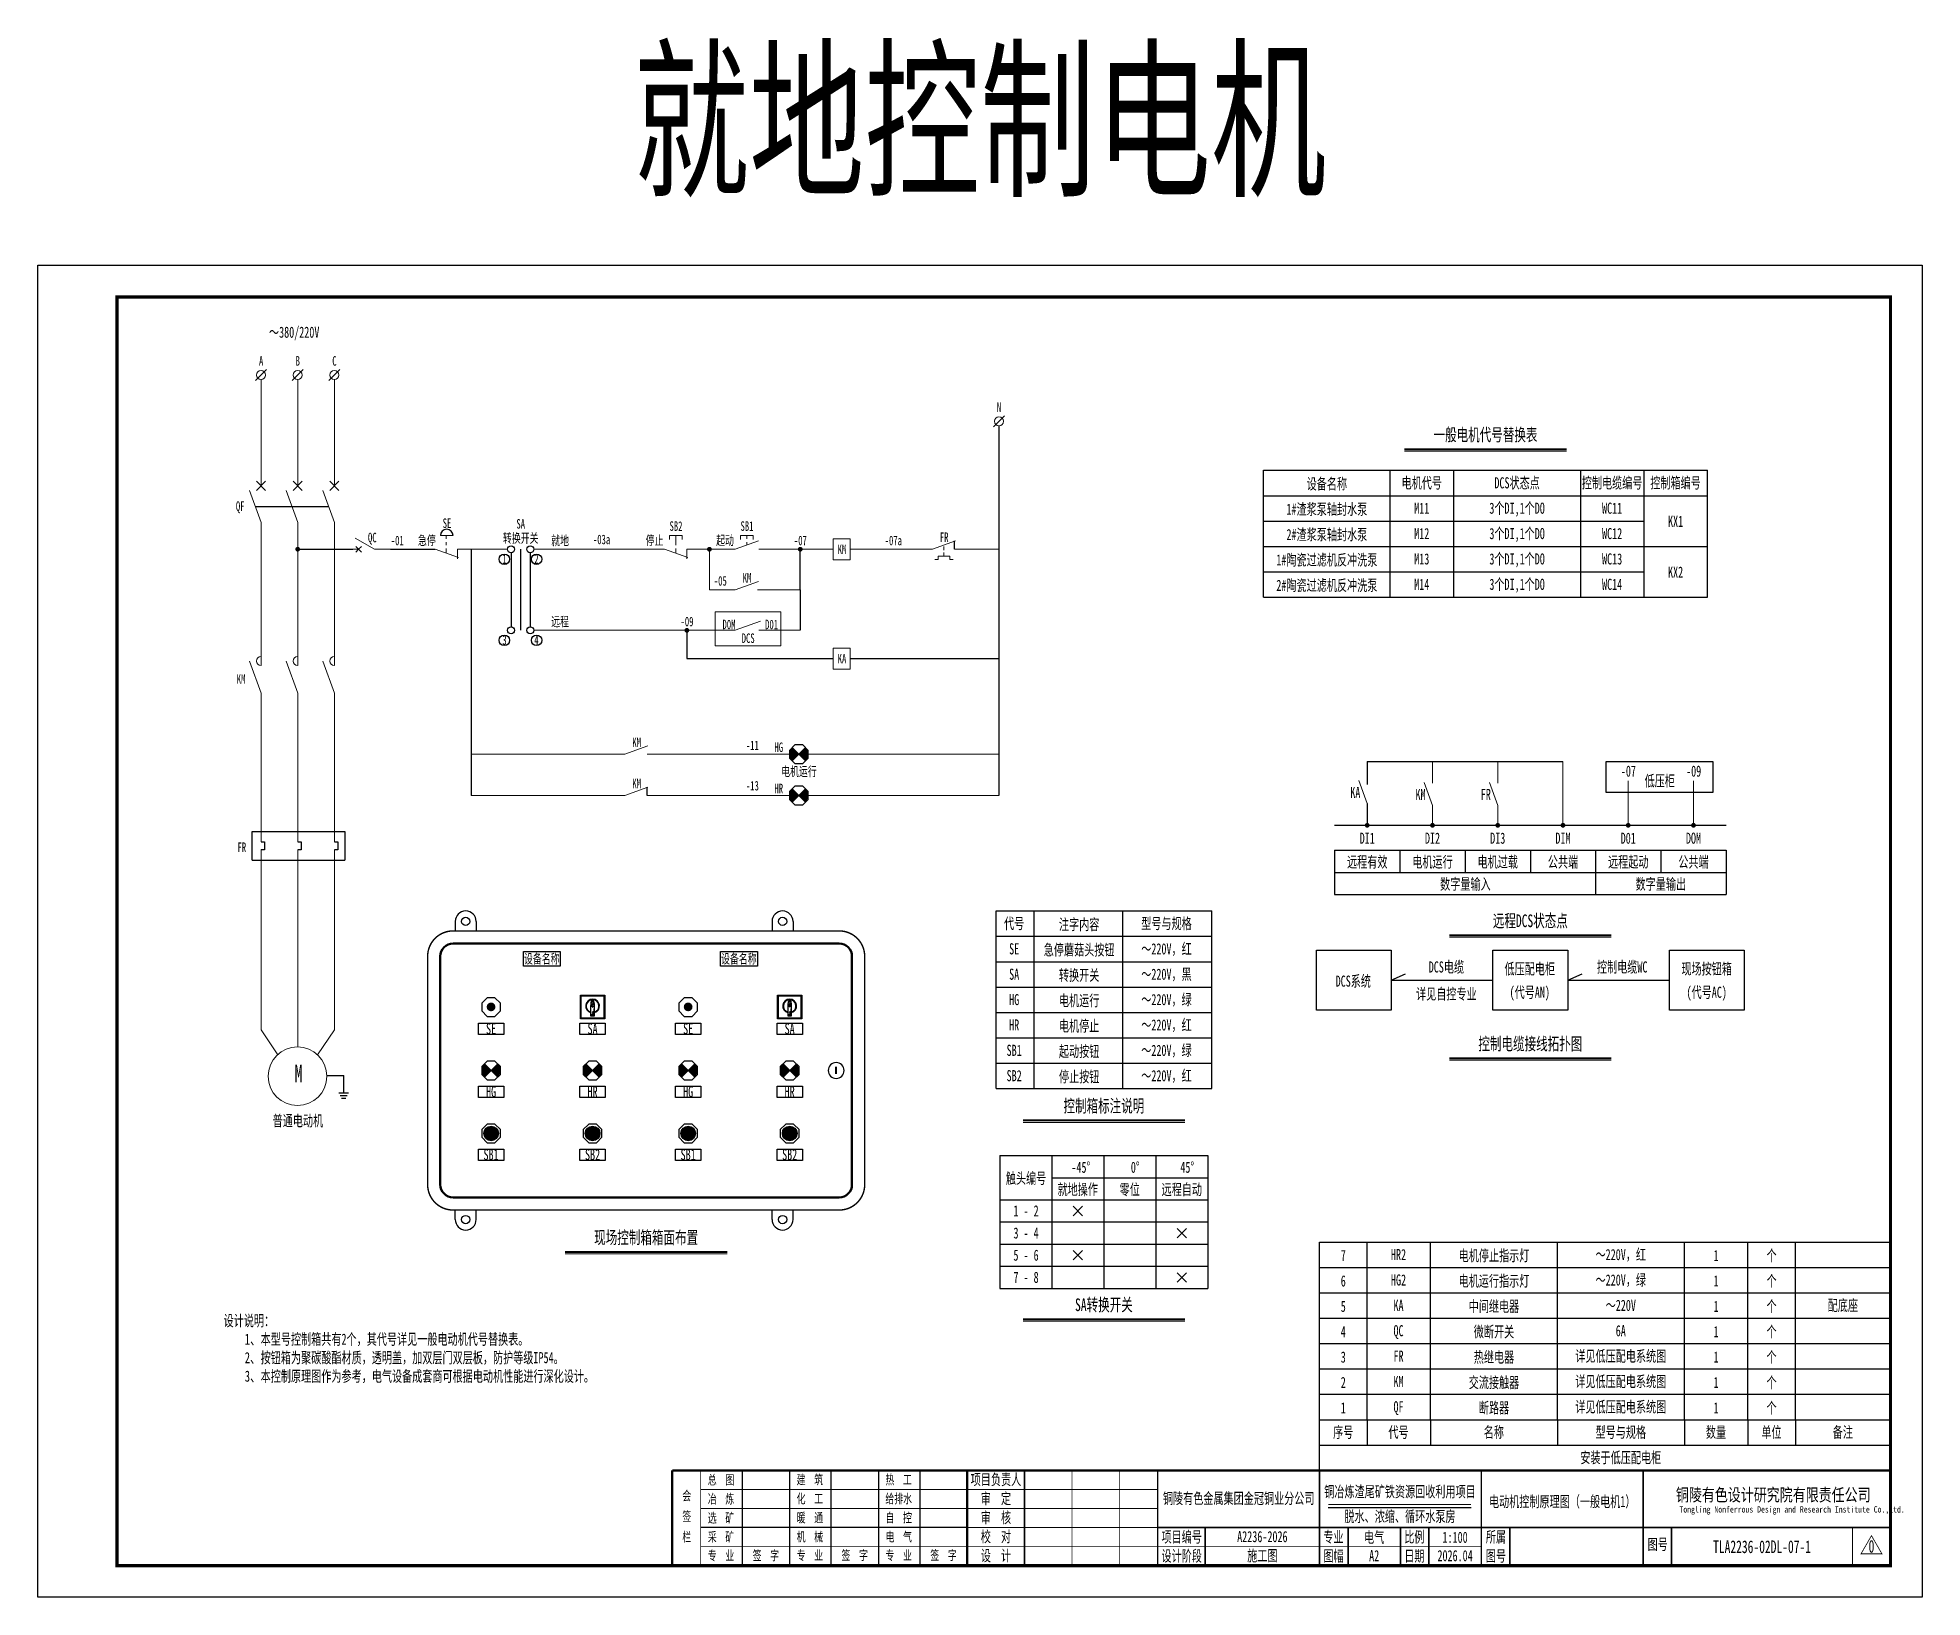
# Model space of a CAD drawing. Header units: millimetres. Extents: x 401220 to 2750366, y -101310 to 943175.
# Drawn here: x 1112273 to 1171673, y -101260 to -52085 of the extents above; entities that cross this region are included whole.
import ezdxf
from ezdxf.enums import TextEntityAlignment as Align

# ---------------------------------------------------------------- set-up
doc = ezdxf.new("R2010")
doc.units = ezdxf.units.MM
doc.linetypes.add('常规', pattern=[20, 10, 0, 10])
doc.linetypes.add('接地线', pattern=[1460, 500, 500, -200, 60, -200])
for name, color, linetype, lineweight in [('1轮廓实线层', 7, 'Continuous', 18), ('_0', 7, 'Continuous', 25), ('CAXA0层', 7, 'Continuous', 25), ('SW', 8, 'Continuous', 20)]:
    doc.layers.add(name, color=color, linetype=linetype, lineweight=lineweight)
for name, color, linetype in [('4', 1, 'Continuous'), ('D1', 4, 'Continuous'), ('MX', 3, 'Continuous'), ('TEXT', 4, 'Continuous'), ('动力平面导线层', 3, '常规'), ('动力平面设备层', 1, 'Continuous'), ('图框', 7, 'Continuous'), ('文字', 7, 'Continuous'), ('标注-照明', 7, 'Continuous'), ('照明平面导线层', 3, 'Continuous'), ('照明平面设备层', 1, 'Continuous'), ('电气-接地设计-接地线', 3, '接地线'), ('表格图框层', 7, 'Continuous')]:
    doc.layers.add(name, color=color, linetype=linetype)
doc.styles.add('HZ', font='simsun.ttf', dxfattribs={"width": 0.75})
doc.styles.add('标准', font='NSimSun.ttf', dxfattribs={"width": 0.667})

msp = doc.modelspace()

# ---------------------------------------------------------------- texts
at = {"layer": 'SW', "color": 4, "linetype": 'ByBlock', "lineweight": 25, "style": '标准', "width": 0.667}
for s, height, p in [('就地控制电机', 4000, (1141972.99337, -56678.97213)), ('DCS电缆', 350, (1156672.95248, -81559.47765)), ('低压配电柜', 350, (1159300.82187, -81617.72427)), ('控制电缆WC', 350, (1162214.07697, -81559.47765)), ('现场按钮箱', 350, (1164877.65242, -81617.72427)), ('DCS系统', 350, (1153738.10248, -82005.94889)), ('(代号AN)', 350, (1159300.82187, -82356.58379)), ('(代号AC)', 350, (1164877.65242, -82356.58379)), ('详见自控专业', 350, (1156672.95248, -82408.15184)), ('普通电动机', 350, (1120474.0003, -86408.3033))]:
    msp.add_text(s, height=height, dxfattribs=at).set_placement(p, align=Align.CENTER)
at = {"layer": 'SW', "color": 2, "linetype": 'ByBlock', "lineweight": 25, "style": '标准', "width": 0.667}
for s, p in [('一般电机代号替换表', (1157905.17222, -64803.07686)), ('远程DCS状态点', (1159318.88383, -80127.90769)), ('控制电缆接线拓扑图', (1159318.88383, -84006.80336)), ('控制箱标注说明', (1145877.89898, -85965.46452)), ('现场控制箱箱面布置', (1131450.71335, -90113.80089)), ('SA转换开关', (1145877.89898, -92234.81841))]:
    msp.add_text(s, height=400, dxfattribs=at).set_placement(p, align=Align.CENTER)
at = {"layer": 'SW', "color": 7, "linetype": 'ByBlock', "lineweight": 25, "style": '标准', "width": 0.667}
for s, height, p in [('设备名称', 350, (1152905.39995, -66326.09017)), ('电机代号', 350, (1155896.54261, -66295.17674)), ('DCS状态点', 350, (1158901.54261, -66295.17674)), ('控制电缆编号', 350, (1161896.54261, -66295.17674)), ('控制箱编号', 350, (1163896.54261, -66295.17674)), ('1#渣浆泵轴封水泵', 350, (1152905.39995, -67126.09017)), ('M11', 350, (1155896.54261, -67095.17674)), ('3个DI,1个DO', 350, (1158901.54261, -67095.17674)), ('WC11', 350, (1161896.54261, -67095.17674)), ('2#渣浆泵轴封水泵', 350, (1152905.39995, -67926.09017)), ('M12', 350, (1155896.54261, -67895.17674)), ('3个DI,1个DO', 350, (1158901.54261, -67895.17674)), ('WC12', 350, (1161896.54261, -67895.17674)), ('KX1', 350, (1163896.54261, -67509.78001)), ('3个DI,1个DO', 350, (1158901.54261, -68695.17674)), ('1#陶瓷过滤机反冲洗泵', 350, (1152905.39995, -68726.09017)), ('M13', 350, (1155896.54261, -68695.17674)), ('WC13', 350, (1161896.54261, -68695.17674)), ('KX2', 350, (1163896.54261, -69109.78001)), ('2#陶瓷过滤机反冲洗泵', 350, (1152905.39995, -69526.09017)), ('M14', 350, (1155896.54261, -69495.17674)), ('3个DI,1个DO', 350, (1158901.54261, -69495.17674)), ('WC14', 350, (1161896.54261, -69495.17674)), ('-07', 350, (1162409.5259, -75384.96977)), ('低压柜', 350, (1163398.22568, -75690.91799)), ('-09', 350, (1164466.02484, -75384.96977)), ('DI1', 350, (1154178.40598, -77498.7597)), ('DI2', 350, (1156234.90492, -77498.7597)), ('DI3', 350, (1158291.40385, -77498.7597)), ('DIM', 350, (1160347.90279, -77498.7597)), ('D01', 350, (1162404.40173, -77498.7597)), ('DOM', 350, (1164460.90066, -77498.7597)), ('远程有效', 350, (1154178.40598, -78247.23177)), ('电机运行', 350, (1156234.90492, -78247.23177)), ('电机过载', 350, (1158291.40385, -78247.23177)), ('公共端', 350, (1160347.90279, -78247.23177)), ('远程起动', 350, (1162404.40173, -78247.23177)), ('公共端', 350, (1164460.90066, -78247.23177)), ('数字量输入', 350, (1157271.22087, -78945.40736)), ('数字量输出', 350, (1163432.10944, -78945.40736)), ('代号', 350, (1143049.4557, -80187.83647)), ('注字内容', 350, (1145097.39497, -80218.7499)), ('型号与规格', 350, (1147850.25776, -80187.83647)), ('SE', 350, (1143049.4557, -80987.83647)), ('急停蘑菇头按钮', 350, (1145097.39497, -81018.7499)), ('～220V，红', 350, (1147850.25776, -80987.83647)), ('设备名称', 300, (1128160.44793, -81277.01241)), ('设备名称', 300, (1134372.49288, -81277.01241)), ('SA', 350, (1143049.4557, -81787.83647)), ('转换开关', 350, (1145097.39497, -81818.7499)), ('～220V，黑', 350, (1147850.25776, -81787.83647)), ('HG', 350, (1143049.4557, -82587.83647)), ('电机运行', 350, (1145097.39497, -82618.7499)), ('～220V，绿', 350, (1147850.25776, -82587.83647)), ('SE', 350, (1126561.94814, -83506.20186)), ('SA', 350, (1129761.94814, -83506.20186)), ('SE', 350, (1132773.99309, -83506.20186)), ('SA', 350, (1135973.99309, -83506.20186)), ('HR', 350, (1143049.4557, -83387.83647)), ('电机停止', 350, (1145097.39497, -83418.7499)), ('～220V，红', 350, (1147850.25776, -83387.83647)), ('SB1', 350, (1143049.4557, -84187.83647)), ('起动按钮', 350, (1145097.39497, -84218.7499)), ('～220V，绿', 350, (1147850.25776, -84187.83647)), ('SB2', 350, (1143049.4557, -84987.83647)), ('停止按钮', 350, (1145097.39497, -85018.7499)), ('～220V，红', 350, (1147850.25776, -84987.83647)), ('HG', 350, (1126561.94814, -85490.68168)), ('HR', 350, (1129761.94814, -85490.68168)), ('HG', 350, (1132773.99309, -85490.68168)), ('HR', 350, (1135973.99309, -85490.68168)), ('SB1', 350, (1126561.94814, -87475.1615)), ('SB2', 350, (1129761.94814, -87475.1615)), ('SB1', 350, (1132773.99309, -87475.1615)), ('SB2', 350, (1135973.99309, -87475.1615)), ('触头编号', 350, (1143424.57367, -88220.75463)), ('-45°', 350, (1145150.8046, -87875.11242)), ('0°', 350, (1146865.44885, -87875.11242)), ('45°', 350, (1148504.09573, -87875.11242)), ('就地操作', 350, (1145054.75511, -88573.28801)), ('零位', 350, (1146694.13687, -88573.28801)), ('远程自动', 350, (1148333.51864, -88573.28801)), ('1 - 2', 350, (1143424.57367, -89250.06621)), ('3 - 4', 350, (1143424.57367, -89948.24179)), ('HR2', 350, (1155164.13603, -90628.35308)), ('电机停止指示灯', 350, (1158172.99337, -90659.26652)), ('～220V，红', 350, (1162169.13603, -90628.35308)), ('个', 350, (1166922.99337, -90659.26652)), ('5 - 6', 350, (1143424.57367, -90646.41738)), ('7', 350, (1153422.99337, -90659.26652)), ('1', 350, (1165172.99337, -90659.26652)), ('7 - 8', 350, (1143424.57367, -91344.59296)), ('6', 350, (1153422.99337, -91459.26652)), ('HG2', 350, (1155164.13603, -91428.35308)), ('电机运行指示灯', 350, (1158172.99337, -91459.26652)), ('～220V，绿', 350, (1162169.13603, -91428.35308)), ('1', 350, (1165172.99337, -91459.26652)), ('个', 350, (1166922.99337, -91459.26652)), ('5', 350, (1153422.99337, -92259.26652)), ('KA', 350, (1155164.13603, -92228.35308)), ('中间继电器', 350, (1158172.99337, -92259.26652)), ('～220V', 350, (1162169.13603, -92228.35308)), ('1', 350, (1165172.99337, -92259.26652)), ('个', 350, (1166922.99337, -92259.26652)), ('配底座', 350, (1169169.13603, -92228.35308)), ('微断开关', 350, (1158172.99337, -93059.26652)), ('个', 350, (1166922.99337, -93059.26652)), ('4', 350, (1153422.99337, -93059.26652)), ('QC', 350, (1155164.13603, -93028.35308)), ('6A', 350, (1162169.13603, -93028.35308)), ('1', 350, (1165172.99337, -93059.26652)), ('3', 350, (1153422.99337, -93859.26652)), ('FR', 350, (1155164.13603, -93828.35308)), ('热继电器', 350, (1158172.99337, -93859.26652)), ('详见低压配电系统图', 350, (1162169.13603, -93828.35308)), ('1', 350, (1165172.99337, -93859.26652)), ('个', 350, (1166922.99337, -93859.26652)), ('2', 350, (1153422.99337, -94659.26652)), ('KM', 350, (1155164.13603, -94628.35308)), ('交流接触器', 350, (1158172.99337, -94659.26652)), ('详见低压配电系统图', 350, (1162169.13603, -94628.35308)), ('1', 350, (1165172.99337, -94659.26652)), ('个', 350, (1166922.99337, -94659.26652)), ('详见低压配电系统图', 350, (1162169.13603, -95428.35308)), ('1', 350, (1153422.99337, -95459.26652)), ('QF', 350, (1155164.13603, -95428.35308)), ('断路器', 350, (1158172.99337, -95459.26652)), ('1', 350, (1165172.99337, -95459.26652)), ('个', 350, (1166922.99337, -95459.26652)), ('序号', 350, (1153421.13603, -96228.35308)), ('代号', 350, (1155164.13603, -96228.35308)), ('名称', 350, (1158169.13603, -96228.35308)), ('型号与规格', 350, (1162169.13603, -96228.35308)), ('数量', 350, (1165169.13603, -96228.35308)), ('单位', 350, (1166919.13603, -96228.35308)), ('备注', 350, (1169169.13603, -96228.35308)), ('安装于低压配电柜', 350, (1162169.13603, -97028.35308))]:
    msp.add_text(s, height=height, dxfattribs=at).set_placement(p, align=Align.CENTER)
for s, p in [('KA', (1153960.93995, -75880.60711)), ('KM', (1156017.43889, -75944.42043)), ('FR', (1158073.93783, -75944.42043))]:
    msp.add_text(s, height=350, dxfattribs=at).set_placement(p, align=Align.MIDDLE_RIGHT)
at = {"layer": 'SW', "color": 4, "linetype": 'Continuous', "lineweight": 25, "style": '标准', "width": 0.667}
for s, height, p in [('铜陵有色金属集团金冠铜业分公司', 350, (1150126.84654, -98313.40514)), ('铜冶炼渣尾矿铁资源回收利用项目', 350, (1155210.51699, -98101.85875)), ('电动机控制原理图（一般电机1）', 350, (1160323.90479, -98414.18162)), ('脱水、浓缩、循环水泵房', 350, (1155210.51699, -98883.12098)), ('A2236-2026', 350, (1150872.41709, -99520.68819)), ('电气', 350, (1154397.16988, -99541.41454)), ('1:100', 350, (1156947.16988, -99541.41454)), ('施工图', 350, (1150872.41709, -100121.11659)), ('A2', 350, (1154397.16988, -100121.11659)), ('2026.04', 350, (1156947.16988, -100121.11659)), ('TLA2236-02DL-07-1', 400, (1166622.30778, -99864.624)), ('0', 400, (1170070.76586, -99853.13419))]:
    msp.add_text(s, height=height, dxfattribs=at).set_placement(p, align=Align.CENTER)
at = {"layer": 'SW', "color": 0, "linetype": 'ByBlock', "lineweight": 25, "insert": (1118133.17809, -92360.86939), "char_height": 350, "width": 15549.5365845, "attachment_point": 1, "style": '标准'}
msp.add_mtext('设计说明：\\P{\\W0.7;    1、\\W0.667;\\C7;本型号控制箱共有2个，其代号详见一般电动机代号替换表。\\P\\W0.7;\\C0;    2、\\W0.667;\\C7;按钮箱为聚碳酸酯材质，透明盖，加双层门双层板，防护等级IP54。\\P\\W0.7;\\C0;    3、\\W0.667;\\C7;本控制原理图作为参考，电气设备成套商可根据电动机性能进行深化设计。}', dxfattribs=at)
at = {"layer": 'TEXT', "color": 7, "linetype": 'ByBlock', "ltscale": 100, "style": '标准', "width": 0.667}
for s, height, p in [('～380/220V', 350, (1120357.44284, -61545.62833)), ('A', 300, (1119315.63643, -62426.06956)), ('B', 300, (1120470.50203, -62426.06956)), ('C', 300, (1121625.36763, -62426.06956)), ('N', 300, (1142572.60403, -63885.82703)), ('QF', 300, (1118656.31936, -67004.20089)), ('QC', 300, (1122819.57565, -67994.48302)), ('SE', 300, (1125173.63033, -67541.44689)), ('转换开关', 300, (1127497.12057, -68012.24381)), ('SA', 300, (1127497.12057, -67563.20322)), ('SB2', 300, (1132391.23639, -67634.45107)), ('SB1', 300, (1134629.29251, -67634.45107)), ('FR', 300, (1140844.77331, -67985.47521)), ('就地', 300, (1128737.85101, -68088.69196)), ('停止', 300, (1131713.73809, -68084.01278)), ('起动', 300, (1133937.10777, -68084.01278)), ('KM', 300, (1137622.80389, -68365.15972)), ('1', 300, (1126986.66488, -68669.34348)), ('2', 300, (1127991.7148, -68669.34348)), ('KM', 300, (1134629.29251, -69263.5994)), ('远程', 300, (1128737.85101, -70644.94034)), ('D0M', 300, (1134061.08508, -70735.40967)), ('D01', 300, (1135404.86589, -70735.40967)), ('3', 300, (1126986.66488, -71225.59186)), ('4', 300, (1127991.7148, -71225.59186)), ('KA', 300, (1137622.80389, -71812.98177)), ('KM', 300, (1118682.09761, -72455.16043)), ('KM', 300, (1131151.25135, -74450.02441)), ('HG', 300, (1135630.74482, -74607.13764)), ('电机运行', 300, (1136266.94725, -75367.76568)), ('KM', 300, (1131151.25135, -75750.02441)), ('HR', 300, (1135630.74482, -75907.13764)), ('FR', 300, (1118706.4621, -77759.96066)), ('M', 550, (1120495.3286, -85019.06954))]:
    msp.add_text(s, height=height, dxfattribs=at).set_placement(p, align=Align.CENTER)
at = {"layer": 'TEXT', "color": 2, "linetype": 'ByBlock', "ltscale": 100, "style": '标准', "width": 0.667}
for s, p in [('-01', (1123606.49159, -68088.25002)), ('-03a', (1130045.55528, -68054.9232)), ('-07', (1136311.89254, -68088.25002)), ('-07a', (1139241.28263, -68088.25002)), ('-05', (1133788.56054, -69361.12342)), ('-09', (1132737.57819, -70644.4984)), ('-11', (1134799.47749, -74547.54842)), ('-13', (1134799.47749, -75819.13669))]:
    msp.add_text(s, height=300, dxfattribs=at).set_placement(p, align=Align.CENTER)
at = {"layer": 'TEXT', "color": 1, "linetype": 'ByBlock', "ltscale": 100, "style": '标准', "width": 0.667}
msp.add_text('急停', height=300, dxfattribs=at).set_placement((1124538.59014, -68084.01278), align=Align.CENTER)
at = {"layer": 'TEXT', "color": 4, "linetype": 'ByBlock', "ltscale": 100, "style": '标准', "width": 0.667}
msp.add_text('DCS', height=300, dxfattribs=at).set_placement((1134665.84822, -71168.11657), align=Align.CENTER)

# ---------------------------------------------------------------- blocks, each defined once
blk = doc.blocks.new('*U166')
at = {"layer": '1轮廓实线层'}
for p, q in [((0, 15), (0, 10)), ((0, 5), (-3.5, 11.06)), ((0, 10), (-0.88, 10.88)), ((0, 10), (-0.88, 9.12)), ((0, 10), (0.88, 10.88)), ((0, 10), (0.88, 9.12)), ((0, 5), (0, 0))]:
    blk.add_line(p, q, dxfattribs=at)
blk = doc.blocks.new('3')
at = {"layer": 'TEXT', "color": 7, "lineweight": 25, "style": 'HZ', "width": 0.75}
for s, height, p in [('铜陵有色设计研究院有限责任公司', 400, (221501, 249018)), ('Tongling Nonferrous Design and Research Institute Co.,Ltd.', 200, (221613, 248659))]:
    blk.add_text(s, height=height, dxfattribs=at).set_placement(p)
blk = doc.blocks.new('铜陵有色图签02')
at = {"layer": '图框', "linetype": 'Continuous', "lineweight": 50}
for p, q in [((-38401, 3003), (-38401, 1)), ((-29100, 3001), (-29100, 0))]:
    blk.add_line(p, q, dxfattribs=at)
at = {"layer": '图框', "color": 7, "linetype": 'Continuous', "lineweight": 25}
for p, q in [((-36201, 3010), (-36201, 9)), ((-34701, 3010), (-34701, 9)), ((-33401, 3017), (-33401, 16)), ((-31901, 3017), (-31901, 16)), ((-30601, 3017), (-30601, 16)), ((-29100, 1201), (-37501, 1201))]:
    blk.add_line(p, q, dxfattribs=at)
at = {"layer": '图框', "color": 7, "linetype": 'Continuous', "lineweight": 35}
for p, q in [((-27300, 3001), (-27300, 1)), ((-21600, 1197), (-21600, -3)), ((-17100, 1200), (-17100, 0)), ((-15450, 0), (-15450, 1200)), ((-14550, 1200), (-14550, 0)), ((-12000, 1201), (-12000, 1)), ((-6900, 1202), (-6900, 2))]:
    blk.add_line(p, q, dxfattribs=at)
at = {"layer": '图框', "lineweight": 25}
blk.add_line((-17723, 1830), (-13223, 1830), dxfattribs=at)
at = {"layer": '图框', "lineweight": 70, "const_width": 70}
blk.add_lwpolyline([(-17980, 3001), (0, 3001), (-38401, 3001)], dxfattribs=at)
at = {"layer": '图框', "color": 7, "linetype": 'Continuous', "lineweight": 25, "const_width": 25}
for points in [[(-37501, 3000), (-37501, 0)], [(-25800, 3001), (-25800, 1)], [(-24300, 3001), (-24300, 1)], [(-23100, 2401), (-37501, 2401)], [(-23100, 1801), (-37501, 1801)], [(-23100, 1201), (-29100, 1201)], [(-12900, 600), (-18000, 600), (-37501, 600)], [(-602, 943), (-932, 371), (-272, 371), (-602, 943)]]:
    blk.add_lwpolyline(points, dxfattribs=at)
at = {"layer": '图框', "linetype": 'Continuous', "lineweight": 50, "const_width": 50}
for points in [[(-23100, 3001), (-23100, 1)], [(-18000, 3000), (-18000, 0)]]:
    blk.add_lwpolyline(points, dxfattribs=at)
at = {"layer": '图框', "lineweight": 50, "const_width": 50}
for points in [[(-12900, 3001), (-12900, 1)], [(-7800, 3001), (-7800, 1)], [(0, 3000), (0, 0)], [(-23100, 1200), (0, 1200)]]:
    blk.add_lwpolyline(points, dxfattribs=at)
at = {"layer": '图框', "lineweight": 25, "const_width": 35}
blk.add_lwpolyline([(-17723, 1930), (-13223, 1930)], dxfattribs=at)
at = {"layer": '图框', "color": 7, "linetype": 'Continuous', "lineweight": 35, "const_width": 25}
blk.add_lwpolyline([(-1200, 1201), (-1200, 0)], dxfattribs=at)
at = {"layer": '图框', "linetype": 'Continuous', "lineweight": 70, "const_width": 70}
blk.add_lwpolyline([(-38401, 1), (0, 0)], dxfattribs=at)
at = {"layer": '图框', "lineweight": 25}
blk.add_blockref('3', (-228268, -246986), dxfattribs=at)
at = {"layer": 'TEXT', "color": 7, "lineweight": 25, "style": '标准', "width": 0.667}
for s, height, p in [('会', 300, (-37942, 2054)), ('总  图', 300, (-36862, 2555)), ('建  筑', 300, (-34062, 2562)), ('热  工', 300, (-31262, 2562)), ('项目负责人', 350, (-28197, 2541)), ('冶  炼', 300, (-36862, 1955)), ('化  工', 300, (-34062, 1962)), ('给排水', 300, (-31262, 1962)), ('审  定', 350, (-28197, 1941)), ('签', 300, (-37942, 1404)), ('选  矿', 300, (-36862, 1355)), ('暖  通', 300, (-34062, 1362)), ('自  控', 300, (-31262, 1362)), ('审  核', 350, (-28197, 1341)), ('栏', 300, (-37942, 754)), ('采  矿', 300, (-36862, 754)), ('机  械', 300, (-34062, 761)), ('电  气', 300, (-31262, 761)), ('校  对', 350, (-28197, 741)), ('项目编号', 350, (-22343, 730)), ('专业', 350, (-17559, 730)), ('比例', 350, (-15009, 730)), ('所属', 350, (-12438, 730)), ('图号', 350, (-7339, 495)), ('专  业', 300, (-36862, 170)), ('签  字', 300, (-35449, 170)), ('专  业', 300, (-34062, 177)), ('签  字', 300, (-32649, 177)), ('专  业', 300, (-31262, 177)), ('签  字', 300, (-29849, 177)), ('设  计', 350, (-28197, 139)), ('设计阶段', 350, (-22343, 130)), ('图幅', 350, (-17559, 130)), ('日期', 350, (-15009, 130)), ('图号', 350, (-12438, 130))]:
    blk.add_text(s, height=height, dxfattribs=at).set_placement(p, align=Align.CENTER)

# ---------------------------------------------------------------- hatches: boundary and pattern name
at = {"linetype": 'ByBlock', "lineweight": 25}
h = msp.add_hatch(dxfattribs=at)
h.set_pattern_fill('ANSI31', color=3, scale=184.8, style=0)
h.set_pattern_definition([(45, (571861.574, -72484.314), (-16.3341666, 16.3341666), [])])
h.paths.add_polyline_path([(1136263.93426, -74679.27541), (1136055.03057, -74470.02457, 0.1991281417), (1135968.25426, -74679.27541, 0.1986966109), (1136054.68342, -74888.17909)])
h.paths.add_polyline_path([(1136473.1851, -74470.37173), (1136263.93426, -74679.27541), (1136472.83794, -74888.52625, 0.1991281417), (1136559.61426, -74679.27541, 0.1986966109)])
h = msp.add_hatch(dxfattribs=at)
h.set_pattern_fill('ANSI31', color=1, scale=184.8, style=0)
h.set_pattern_definition([(45, (571861.574, -73784.314), (-16.3341666, 16.3341666), [])])
h.paths.add_polyline_path([(1136263.93426, -75979.27541), (1136055.03057, -75770.02457, 0.1991281417), (1135968.25426, -75979.27541, 0.1986966109), (1136054.68342, -76188.17909)])
h.paths.add_polyline_path([(1136473.1851, -75770.37173), (1136263.93426, -75979.27541), (1136472.83794, -76188.52625, 0.1991281417), (1136559.61426, -75979.27541, 0.1986966109)])
h = msp.add_hatch(dxfattribs=at)
h.set_pattern_fill('ANSI31', color=3, scale=184.8, style=0)
h.set_pattern_definition([(45, (562160.946, -82453.789), (-16.3341666, 16.3341666), [])])
h.paths.add_polyline_path([(1126563.30606, -84648.7499), (1126354.40238, -84439.49906, 0.1991281417), (1126267.62606, -84648.7499, 0.1986966109), (1126354.05522, -84857.65358)])
h.paths.add_polyline_path([(1126772.5569, -84439.84622), (1126563.30606, -84648.7499), (1126772.20975, -84858.00074, 0.1991281417), (1126858.98606, -84648.7499, 0.1986966109)])
h = msp.add_hatch(dxfattribs=at)
h.set_pattern_fill('ANSI31', color=1, scale=184.8, style=0)
h.set_pattern_definition([(45, (566750.799, -82453.789), (-16.3341666, 16.3341666), [])])
h.paths.add_polyline_path([(1129763.30606, -84648.7499), (1129554.40238, -84439.49906, 0.1991281417), (1129467.62606, -84648.7499, 0.1986966109), (1129554.05522, -84857.65358)])
h.paths.add_polyline_path([(1129972.5569, -84439.84622), (1129763.30606, -84648.7499), (1129972.20975, -84858.00074, 0.1991281417), (1130058.98606, -84648.7499, 0.1986966109)])
h = msp.add_hatch(dxfattribs=at)
h.set_pattern_fill('ANSI31', color=3, scale=184.8, style=0)
h.set_pattern_definition([(45, (568372.99, -82453.789), (-16.3341666, 16.3341666), [])])
h.paths.add_polyline_path([(1132775.35101, -84648.7499), (1132566.44733, -84439.49906, 0.1991281417), (1132479.67101, -84648.7499, 0.1986966109), (1132566.10017, -84857.65358)])
h.paths.add_polyline_path([(1132984.60185, -84439.84622), (1132775.35101, -84648.7499), (1132984.25469, -84858.00074, 0.1991281417), (1133071.03101, -84648.7499, 0.1986966109)])
h = msp.add_hatch(dxfattribs=at)
h.set_pattern_fill('ANSI31', color=1, scale=184.8, style=0)
h.set_pattern_definition([(45, (572962.843, -82453.789), (-16.3341666, 16.3341666), [])])
h.paths.add_polyline_path([(1135975.35101, -84648.7499), (1135766.44733, -84439.49906, 0.1991281417), (1135679.67101, -84648.7499, 0.1986966109), (1135766.10017, -84857.65358)])
h.paths.add_polyline_path([(1136184.60185, -84439.84622), (1135975.35101, -84648.7499), (1136184.25469, -84858.00074, 0.1991281417), (1136271.03101, -84648.7499, 0.1986966109)])
at = {"layer": '文字', "linetype": 'ByBlock', "ltscale": 0.2}
h = msp.add_hatch(dxfattribs=at)
h.set_pattern_fill('ANSI31', color=0, scale=308, style=0)
h.set_pattern_definition([(45, (-2234341.287, 1290323.98), (-27.22361108, 27.22361108), [])])
edge = h.paths.add_edge_path()
edge.add_line((1129824.25566, -82927.39945), (1129824.25566, -82652.10143))
edge.add_line((1129699.55256, -82652.10191), (1129699.55256, -82927.39945))
edge.add_arc((1128927.8712, -82652.10191), 896.38446, 359.9999999984, 366.2311317248)
edge.add_arc((1129343.6933, -82606.70055), 478.09114, 6.2311317169, 14.7669743256)
edge.add_arc((1129602.58605, -82538.45776), 210.3552, 14.7669743379, 32.4716252572)
edge.add_arc((1129761.90411, -82437.07185), 21.51308, 32.4716252704, 90.0000000155)
edge.add_arc((1129761.90411, -82437.07185), 21.51308, 90.0000000068, 147.5283747519)
edge.add_arc((1129921.22216, -82538.45776), 210.3552, 147.5283747421, 165.2330256613)
edge.add_arc((1130180.11492, -82606.70055), 478.09114, 165.233025662, 173.7688682705)
edge.add_arc((1130595.93702, -82652.10191), 896.38446, 173.7688682747, 180.0000000009)
edge.add_line((1129699.55256, -82927.39945), (1129824.25566, -82927.39945))
h = msp.add_hatch(dxfattribs=at)
h.set_pattern_fill('ANSI31', color=0, scale=308, style=0)
h.set_pattern_definition([(45, (-2228129.242, 1290323.98), (-27.22361108, 27.22361108), [])])
edge = h.paths.add_edge_path()
edge.add_line((1136036.3006, -82927.39945), (1136036.3006, -82652.10143))
edge.add_line((1135911.5975, -82652.10191), (1135911.5975, -82927.39945))
edge.add_arc((1135139.91614, -82652.10191), 896.38446, 359.9999999984, 366.2311317248)
edge.add_arc((1135555.73824, -82606.70055), 478.09114, 6.2311317169, 14.7669743256)
edge.add_arc((1135814.631, -82538.45776), 210.3552, 14.7669743379, 32.4716252572)
edge.add_arc((1135973.94905, -82437.07185), 21.51308, 32.4716252704, 90.0000000155)
edge.add_arc((1135973.94905, -82437.07185), 21.51308, 90.0000000068, 147.5283747519)
edge.add_arc((1136133.26711, -82538.45776), 210.3552, 147.5283747421, 165.2330256613)
edge.add_arc((1136392.15986, -82606.70055), 478.09114, 165.233025662, 173.7688682705)
edge.add_arc((1136807.98196, -82652.10191), 896.38446, 173.7688682747, 180.0000000009)
edge.add_line((1135911.5975, -82927.39945), (1136036.3006, -82927.39945))
at = {"layer": '电气-接地设计-接地线', "linetype": 'ByBlock', "ltscale": 0.2}
h = msp.add_hatch(color=1, dxfattribs=at)
edge = h.paths.add_edge_path()
edge.add_arc((1126561.9132, -82644.27935), 138.20891, 0, 360)
h = msp.add_hatch(color=1, dxfattribs=at)
edge = h.paths.add_edge_path()
edge.add_arc((1132773.95815, -82644.27935), 138.20891, 0, 360)
h = msp.add_hatch(color=3, dxfattribs=at)
edge = h.paths.add_edge_path()
edge.add_arc((1126563.30606, -86633.23229), 230.34819, 0, 360)
h = msp.add_hatch(color=1, dxfattribs=at)
edge = h.paths.add_edge_path()
edge.add_arc((1129763.30606, -86633.23229), 230.34819, 0, 360)
h = msp.add_hatch(color=3, dxfattribs=at)
edge = h.paths.add_edge_path()
edge.add_arc((1132775.35101, -86633.23229), 230.34819, 0, 360)
h = msp.add_hatch(color=1, dxfattribs=at)
edge = h.paths.add_edge_path()
edge.add_arc((1135975.35101, -86633.23229), 230.34819, 0, 360)

# ---------------------------------------------------------------- linework, layer by layer
at = {"color": 0, "linetype": 'ByBlock', "lineweight": 20}
for p, q in [((1140471.04385, -68214.72622), (1137877.14106, -68214.72622)), ((1140836.5933, -68124.27622), (1140836.5933, -68244.87622)), ((1142570.26989, -68214.72622), (1141172.7851, -68214.72622)), ((1140547.1533, -68541.01282), (1140655.6933, -68541.01282)), ((1140655.6933, -68541.01282), (1140655.6933, -68432.47282)), ((1140655.6933, -68432.47282), (1141017.4933, -68432.47282)), ((1140836.5933, -68311.87282), (1140836.5933, -68432.47282)), ((1141017.4933, -68432.47282), (1141017.4933, -68541.01282)), ((1141017.4933, -68541.01282), (1141126.0333, -68541.01282))]:
    msp.add_line(p, q, dxfattribs=at)
at = {"color": 3, "linetype": 'ByBlock', "lineweight": 25}
for p, q in [((1136473.1851, -74470.37173), (1136054.68342, -74888.17909)), ((1136472.83794, -74888.52625), (1136055.03057, -74470.02457)), ((1126772.5569, -84439.84622), (1126354.05522, -84857.65358)), ((1126772.20975, -84858.00074), (1126354.40238, -84439.49906)), ((1132984.60185, -84439.84622), (1132566.10017, -84857.65358)), ((1132984.25469, -84858.00074), (1132566.44733, -84439.49906))]:
    msp.add_line(p, q, dxfattribs=at)
at = {"color": 1, "linetype": 'ByBlock', "lineweight": 25}
for p, q in [((1136473.1851, -75770.37173), (1136054.68342, -76188.17909)), ((1136472.83794, -76188.52625), (1136055.03057, -75770.02457)), ((1129972.5569, -84439.84622), (1129554.05522, -84857.65358)), ((1129972.20975, -84858.00074), (1129554.40238, -84439.49906)), ((1136184.60185, -84439.84622), (1135766.10017, -84857.65358)), ((1136184.25469, -84858.00074), (1135766.44733, -84439.49906))]:
    msp.add_line(p, q, dxfattribs=at)
at = {"linetype": 'ByBlock'}
for p, q in [((1119031.30277, -77111.11281), (1121953.68906, -77111.11281)), ((1119031.30277, -78015.99646), (1119031.30277, -77111.11281)), ((1121953.68906, -77111.11281), (1121953.68906, -78015.99646)), ((1119313.25688, -77435.39041), (1119421.06356, -77435.39041)), ((1119421.06356, -77691.71886), (1119313.25688, -77691.71886)), ((1119421.06356, -77435.39041), (1119421.06356, -77691.71886)), ((1120468.12248, -77435.39041), (1120575.92916, -77435.39041)), ((1120575.92916, -77691.71886), (1120468.12248, -77691.71886)), ((1120575.92916, -77435.39041), (1120575.92916, -77691.71886)), ((1121622.98808, -77435.39041), (1121730.79476, -77435.39041)), ((1121730.79476, -77691.71886), (1121622.98808, -77691.71886)), ((1121730.79476, -77435.39041), (1121730.79476, -77691.71886)), ((1119031.30277, -78015.99646), (1121953.68906, -78015.99646))]:
    msp.add_line(p, q, dxfattribs=at)
at = {"color": 0, "linetype": 'ByBlock', "lineweight": 25}
for p, q in [((1129699.55256, -82652.10191), (1129699.55256, -82927.39945)), ((1129699.55256, -82927.39945), (1129824.25566, -82927.39945)), ((1129824.25566, -82927.39945), (1129824.25566, -82652.10143)), ((1135911.5975, -82652.10191), (1135911.5975, -82927.39945)), ((1135911.5975, -82927.39945), (1136036.3006, -82927.39945)), ((1136036.3006, -82927.39945), (1136036.3006, -82652.10143))]:
    msp.add_line(p, q, dxfattribs=at)
at = {"color": 7, "linetype": 'ByBlock', "lineweight": 20, "const_width": 75}
for points in [[(1120430.62248, -68214.72622, 1), (1120505.62248, -68214.72622, 1)], [(1133407.07297, -68214.72622, 1), (1133482.07297, -68214.72622, 1)], [(1136270.74897, -68214.72622, 1), (1136345.74897, -68214.72622, 1)], [(1132696.43462, -70770.97459, 1), (1132771.43462, -70770.97459, 1)], [(1154140.36422, -76918.30627, 1), (1154215.36422, -76918.30627, 1)], [(1156196.86316, -76918.30627, 1), (1156271.86316, -76918.30627, 1)], [(1158253.3621, -76918.30627, 1), (1158328.3621, -76918.30627, 1)], [(1160309.86103, -76918.30627, 1), (1160384.86103, -76918.30627, 1)], [(1162366.35997, -76918.30627, 1), (1162441.35997, -76918.30627, 1)], [(1164422.85891, -76918.30627, 1), (1164497.85891, -76918.30627, 1)]]:
    msp.add_lwpolyline(points, format="xyb", close=True, dxfattribs=at)
at = {"color": 3, "linetype": 'ByBlock', "lineweight": 25}
for points in [[(1136141.45959, -74383.59541), (1135968.25426, -74556.80074), (1135968.25426, -74801.75008), (1136141.45959, -74974.95541), (1136386.40892, -74974.95541), (1136559.61426, -74801.75008), (1136559.61426, -74556.80074), (1136386.40892, -74383.59541)], [(1126440.8314, -84353.0699), (1126267.62606, -84526.27524), (1126267.62606, -84771.22457), (1126440.8314, -84944.4299), (1126685.78073, -84944.4299), (1126858.98606, -84771.22457), (1126858.98606, -84526.27524), (1126685.78073, -84353.0699)], [(1132652.87634, -84353.0699), (1132479.67101, -84526.27524), (1132479.67101, -84771.22457), (1132652.87634, -84944.4299), (1132897.82568, -84944.4299), (1133071.03101, -84771.22457), (1133071.03101, -84526.27524), (1132897.82568, -84353.0699)]]:
    msp.add_lwpolyline(points, close=True, dxfattribs=at)
at = {"color": 1, "linetype": 'ByBlock', "lineweight": 25}
for points in [[(1136141.45959, -75683.59541), (1135968.25426, -75856.80074), (1135968.25426, -76101.75008), (1136141.45959, -76274.95541), (1136386.40892, -76274.95541), (1136559.61426, -76101.75008), (1136559.61426, -75856.80074), (1136386.40892, -75683.59541)], [(1129640.8314, -84353.0699), (1129467.62606, -84526.27524), (1129467.62606, -84771.22457), (1129640.8314, -84944.4299), (1129885.78073, -84944.4299), (1130058.98606, -84771.22457), (1130058.98606, -84526.27524), (1129885.78073, -84353.0699)], [(1135852.87634, -84353.0699), (1135679.67101, -84526.27524), (1135679.67101, -84771.22457), (1135852.87634, -84944.4299), (1136097.82568, -84944.4299), (1136271.03101, -84771.22457), (1136271.03101, -84526.27524), (1136097.82568, -84353.0699)]]:
    msp.add_lwpolyline(points, close=True, dxfattribs=at)
at = {"color": 252, "linetype": 'ByBlock', "lineweight": 50}
for points in [[(1125363.30606, -80648.7499, 0.4142135624), (1124963.30606, -81048.7499)], [(1137938.5761, -81048.7499, 0.4142135624), (1137538.5761, -80648.7499)], [(1124963.30606, -88248.7499, 0.4142135624), (1125363.30606, -88648.7499)], [(1137538.5761, -88648.7499, 0.4142135624), (1137938.5761, -88248.7499)]]:
    msp.add_lwpolyline(points, format="xyb", dxfattribs=at)
for points in [[(1125363.30606, -80648.7499), (1137538.5761, -80648.7499)], [(1124963.30606, -88248.7499), (1124963.30606, -81048.7499)], [(1137938.5761, -81048.7499), (1137938.5761, -88248.7499)], [(1137538.5761, -88648.7499), (1125363.30606, -88648.7499)]]:
    msp.add_lwpolyline(points, dxfattribs=at)
at = {"color": 0, "linetype": 'ByBlock', "lineweight": 25}
for points in [[(1127583.67311, -80898.7499), (1128742.93901, -80898.7499), (1128742.93901, -81354.776), (1127583.67311, -81354.776)], [(1133795.71806, -80898.7499), (1134954.98396, -80898.7499), (1134954.98396, -81354.776), (1133795.71806, -81354.776)], [(1129380.73084, -82270.34138), (1130143.16545, -82270.34138), (1130143.16545, -83022.6133), (1129380.73084, -83022.6133)], [(1135592.77579, -82270.34138), (1136355.21039, -82270.34138), (1136355.21039, -83022.6133), (1135592.77579, -83022.6133)], [(1126164.24207, -83155.57971), (1126962.37006, -83155.57971), (1126962.37006, -83518.39946), (1126164.24207, -83518.39946)], [(1129364.24207, -83155.57971), (1130162.37006, -83155.57971), (1130162.37006, -83518.39946), (1129364.24207, -83518.39946)], [(1132376.28702, -83155.57971), (1133174.415, -83155.57971), (1133174.415, -83518.39946), (1132376.28702, -83518.39946)], [(1135576.28702, -83155.57971), (1136374.415, -83155.57971), (1136374.415, -83518.39946), (1135576.28702, -83518.39946)], [(1126164.24207, -85140.05953), (1126962.37006, -85140.05953), (1126962.37006, -85502.87929), (1126164.24207, -85502.87929)], [(1129364.24207, -85140.05953), (1130162.37006, -85140.05953), (1130162.37006, -85502.87929), (1129364.24207, -85502.87929)], [(1132376.28702, -85140.05953), (1133174.415, -85140.05953), (1133174.415, -85502.87929), (1132376.28702, -85502.87929)], [(1135576.28702, -85140.05953), (1136374.415, -85140.05953), (1136374.415, -85502.87929), (1135576.28702, -85502.87929)], [(1126164.24207, -87124.53935), (1126962.37006, -87124.53935), (1126962.37006, -87487.35911), (1126164.24207, -87487.35911)], [(1129364.24207, -87124.53935), (1130162.37006, -87124.53935), (1130162.37006, -87487.35911), (1129364.24207, -87487.35911)], [(1132376.28702, -87124.53935), (1133174.415, -87124.53935), (1133174.415, -87487.35911), (1132376.28702, -87487.35911)], [(1135576.28702, -87124.53935), (1136374.415, -87124.53935), (1136374.415, -87487.35911), (1135576.28702, -87487.35911)]]:
    msp.add_lwpolyline(points, close=True, dxfattribs=at)
at = {"linetype": 'ByBlock', "lineweight": 25}
for points in [[(1126440.8314, -82353.07247), (1126267.62606, -82526.27781), (1126267.62606, -82771.22714), (1126440.8314, -82944.43247), (1126685.78073, -82944.43247), (1126858.98606, -82771.22714), (1126858.98606, -82526.27781), (1126685.78073, -82353.07247)], [(1132652.87634, -82353.07247), (1132479.67101, -82526.27781), (1132479.67101, -82771.22714), (1132652.87634, -82944.43247), (1132897.82568, -82944.43247), (1133071.03101, -82771.22714), (1133071.03101, -82526.27781), (1132897.82568, -82353.07247)], [(1126440.8314, -86337.54972), (1126267.62606, -86510.75506), (1126267.62606, -86755.70439), (1126440.8314, -86928.90972), (1126685.78073, -86928.90972), (1126858.98606, -86755.70439), (1126858.98606, -86510.75506), (1126685.78073, -86337.54972)], [(1129640.8314, -86337.54972), (1129467.62606, -86510.75506), (1129467.62606, -86755.70439), (1129640.8314, -86928.90972), (1129885.78073, -86928.90972), (1130058.98606, -86755.70439), (1130058.98606, -86510.75506), (1129885.78073, -86337.54972)], [(1132652.87634, -86337.54972), (1132479.67101, -86510.75506), (1132479.67101, -86755.70439), (1132652.87634, -86928.90972), (1132897.82568, -86928.90972), (1133071.03101, -86755.70439), (1133071.03101, -86510.75506), (1132897.82568, -86337.54972)], [(1135852.87634, -86337.54972), (1135679.67101, -86510.75506), (1135679.67101, -86755.70439), (1135852.87634, -86928.90972), (1136097.82568, -86928.90972), (1136271.03101, -86755.70439), (1136271.03101, -86510.75506), (1136097.82568, -86337.54972)]]:
    msp.add_lwpolyline(points, close=True, dxfattribs=at)
at = {"color": 0, "linetype": 'ByBlock', "lineweight": 25}
for points in [[(1129824.25566, -82652.10191), (1129818.95994, -82554.80878), (1129805.99331, -82484.84065, 0.077405152), (1129780.05377, -82425.52187), (1129761.90411, -82415.55877), (1129743.75444, -82425.52187), (1129717.8149, -82484.84065, 0.0372618705), (1129704.84827, -82554.80878), (1129699.55256, -82652.10191)], [(1136036.3006, -82652.10191), (1136031.00489, -82554.80878), (1136018.03826, -82484.84065, 0.077405152), (1135992.09872, -82425.52187), (1135973.94905, -82415.55877), (1135955.79939, -82425.52187), (1135929.85985, -82484.84065, 0.0372618705), (1135916.89322, -82554.80878), (1135911.5975, -82652.10191)]]:
    msp.add_lwpolyline(points, format="xyb", dxfattribs=at)
at = {"color": 3, "linetype": 'ByBlock', "const_width": 64}
msp.add_lwpolyline([(1137438.83235, -84528.92925), (1137438.83235, -84764.89354)], dxfattribs=at)
at = {"color": 0, "linetype": 'ByBlock', "lineweight": 25}
for centre, radius, start, end in [((1129761.90411, -82616.29238), 216.4831, 286.7394786704, 253.2605213296), ((1129761.90411, -82616.29238), 200.7336, 288.0965025723, 251.9034974277), ((1135973.94905, -82616.29238), 216.4831, 286.7394786704, 253.2605213296), ((1135973.94905, -82616.29238), 200.7336, 288.0965025723, 251.9034974277)]:
    msp.add_arc(centre, radius, start, end, dxfattribs=at)
at = {"color": 3, "linetype": 'ByBlock'}
for start, end in [(90, 270), (270, 90)]:
    msp.add_arc((1137438.5761, -84648.7499), 250, start, end, dxfattribs=at)
at = {"layer": '4', "color": 0, "linetype": 'ByBlock'}
for p, q in [((1125433.30606, -79948.7499), (1125433.30606, -80248.7499)), ((1126093.30606, -79948.7499), (1126093.30606, -80248.7499)), ((1135420.84133, -79948.7499), (1135420.84133, -80248.7499)), ((1136080.84133, -79948.7499), (1136080.84133, -80248.7499)), ((1125433.30606, -89348.7499), (1125433.30606, -89048.7499)), ((1126093.30606, -89348.7499), (1126093.30606, -89048.7499)), ((1135420.84133, -89348.7499), (1135420.84133, -89048.7499)), ((1136080.84133, -89348.7499), (1136080.84133, -89048.7499))]:
    msp.add_line(p, q, dxfattribs=at)
at = {"layer": '4', "color": 0, "linetype": 'ByBlock', "const_width": 45}
for points in [[(1125363.30606, -80248.7499, 0.4142135624), (1124563.30606, -81048.7499)], [(1138338.5761, -81048.7499, 0.4142135624), (1137538.5761, -80248.7499)], [(1124563.30606, -88248.7499, 0.4142135624), (1125363.30606, -89048.7499)], [(1137538.5761, -89048.7499, 0.4142135624), (1138338.5761, -88248.7499)]]:
    msp.add_lwpolyline(points, format="xyb", dxfattribs=at)
for points in [[(1125363.30606, -80248.7499), (1137538.5761, -80248.7499)], [(1124563.30606, -88248.7499), (1124563.30606, -81048.7499)], [(1138338.5761, -81048.7499), (1138338.5761, -88248.7499)], [(1137538.5761, -89048.7499), (1125363.30606, -89048.7499)]]:
    msp.add_lwpolyline(points, dxfattribs=at)
at = {"layer": '4', "color": 0, "linetype": 'ByBlock'}
for centre in [(1125763.30606, -79948.7499), (1135750.84133, -79948.7499), (1125763.30606, -89348.7499), (1135750.84133, -89348.7499)]:
    msp.add_circle(centre, 130, dxfattribs=at)
for centre, start, end in [((1125763.30606, -79948.7499), 0, 180), ((1135750.84133, -79948.7499), 0, 180), ((1125763.30606, -89348.7499), 180, 0), ((1135750.84133, -89348.7499), 180, 0)]:
    msp.add_arc(centre, 330, start, end, dxfattribs=at)
at = {"layer": '_0', "color": 0, "linetype": 'ByBlock', "ltscale": 500}
msp.add_line((1119132.80913, -66864.60107), (1121442.54033, -66864.60107), dxfattribs=at)
at = {"layer": '_0', "color": 0, "linetype": 'ByBlock'}
msp.add_line((1121386.11831, -84805.87809), (1121918.41234, -84805.87809), dxfattribs=at)
at = {"layer": '_0', "linetype": 'ByBlock'}
msp.add_line((1121918.41234, -85354.24801), (1121918.41234, -84801.8641), dxfattribs=at)
at = {"layer": 'CAXA0层', "color": 2, "linetype": 'ByBlock', "lineweight": 40}
for p, q in [((1155356.32731, -65058.09089), (1160454.4726, -65058.09089)), ((1156770.03892, -80382.92172), (1161868.18421, -80382.92172)), ((1156770.03892, -84261.81739), (1161868.18421, -84261.81739)), ((1143329.05407, -86220.47855), (1148427.19936, -86220.47855)), ((1128901.86844, -90368.81492), (1134000.01373, -90368.81492)), ((1143329.05407, -92489.83244), (1148427.19936, -92489.83244))]:
    msp.add_line(p, q, dxfattribs=at)
at = {"layer": 'CAXA0层', "color": 2, "linetype": 'ByBlock', "lineweight": 0}
for p, q in [((1155356.32731, -65123.57382), (1160454.4726, -65123.57382)), ((1156770.03892, -80448.40465), (1161868.18421, -80448.40465)), ((1156770.03892, -84327.30032), (1161868.18421, -84327.30032)), ((1143329.05407, -86285.96148), (1148427.19936, -86285.96148)), ((1128901.86844, -90434.29785), (1134000.01373, -90434.29785)), ((1143329.05407, -92555.31537), (1148427.19936, -92555.31537))]:
    msp.add_line(p, q, dxfattribs=at)
at = {"layer": 'D1', "color": 1, "linetype": 'ByBlock'}
msp.add_arc((1125165.45793, -67783.11042), 200.52575, 0, 180, dxfattribs=at)
at = {"layer": 'MX', "color": 7, "linetype": 'ByBlock', "lineweight": 20}
for p, q in [((1119140.02704, -62893.8802), (1119486.48672, -62547.42052)), ((1119313.25688, -62864.83831), (1119313.25688, -66214.98917)), ((1120294.89264, -62893.8802), (1120641.35232, -62547.42052)), ((1120468.12248, -62864.83831), (1120468.12248, -66214.98917)), ((1121449.75824, -62893.8802), (1121796.21792, -62547.42052)), ((1121622.98808, -62864.83831), (1121622.98808, -66214.98917)), ((1142396.99464, -64353.63768), (1142743.45432, -64007.178)), ((1119313.25688, -67369.85477), (1118952.36138, -66359.34737)), ((1119457.61508, -66070.63097), (1119168.89868, -66359.34737)), ((1119457.61508, -66359.34737), (1119168.89868, -66070.63097)), ((1120468.12248, -67369.85477), (1120107.22698, -66359.34737)), ((1120612.48068, -66070.63097), (1120323.76428, -66359.34737)), ((1120612.48068, -66359.34737), (1120323.76428, -66070.63097)), ((1121622.98808, -67369.85477), (1121262.09258, -66359.34737)), ((1121767.34628, -66070.63097), (1121478.62988, -66359.34737)), ((1121767.34628, -66359.34737), (1121478.62988, -66070.63097)), ((1119313.25688, -71882.48601), (1119313.25688, -67359.72066)), ((1120468.12248, -71882.48601), (1120468.12248, -67359.72066)), ((1121622.98808, -71882.48601), (1121622.98808, -67359.72066)), ((1119313.25688, -72748.63521), (1118952.36138, -71738.12781)), ((1120468.12248, -72748.63521), (1120107.22698, -71738.12781)), ((1121622.98808, -72748.63521), (1121262.09258, -71738.12781)), ((1119313.25688, -77435.39041), (1119313.25688, -72748.63521)), ((1120468.12248, -72748.63521), (1120468.12248, -77435.39041)), ((1121622.98808, -72748.63521), (1121622.98808, -77435.39041)), ((1119313.25688, -77682.86378), (1119313.25688, -83362.13811)), ((1120468.12248, -77691.71886), (1120468.12248, -83907.98253)), ((1121622.98808, -77691.71886), (1121622.98808, -83362.13811)), ((1119313.25688, -83362.13811), (1119839.51282, -84159.96368)), ((1121622.98808, -83362.13811), (1121096.73213, -84159.96368))]:
    msp.add_line(p, q, dxfattribs=at)
for centre, radius in [((1119313.25688, -62720.6538), 144.35795), ((1120468.12051, -62720.6538), 144.35795), ((1121622.98415, -62720.6538), 144.35795), ((1142570.22056, -64180.41127), 144.35795), ((1120462.59119, -84831.85845), 923.89248)]:
    msp.add_circle(centre, radius, dxfattribs=at)
for centre in [(1119313.25688, -71738.12781), (1120468.12248, -71738.12781), (1121622.98808, -71738.12781)]:
    msp.add_arc(centre, 144.3582, 89.9999972252, 269.9999944505, dxfattribs=at)
at = {"layer": 'SW', "color": 7, "linetype": 'ByBlock', "lineweight": 25}
for p, q in [((1150905.39995, -69726.09017), (1150905.39995, -65726.09017)), ((1154905.39995, -69726.09017), (1154905.39995, -65726.09017)), ((1160905.39995, -69726.09017), (1160905.39995, -65726.09017)), ((1162905.39995, -69726.09017), (1162905.39995, -65726.09017)), ((1164905.39995, -69726.09017), (1164905.39995, -65726.09017)), ((1153149.61475, -77703.2974), (1153149.61475, -79099.64857)), ((1153149.61475, -77703.2974), (1165488.60837, -77703.2974)), ((1155206.11369, -77703.2974), (1155206.11369, -78401.47298)), ((1157262.61263, -77703.2974), (1157262.61263, -78401.47298)), ((1159319.11156, -77703.2974), (1159319.11156, -78401.47298)), ((1161375.6105, -77703.2974), (1161375.6105, -79099.64857)), ((1163432.10944, -77703.2974), (1163432.10944, -78401.47298)), ((1165488.60837, -77703.2974), (1165488.60837, -79099.64857)), ((1153149.61475, -78401.47298), (1165488.60837, -78401.47298)), ((1153149.61475, -79099.64857), (1165488.60837, -79099.64857)), ((1142478.12671, -79618.7499), (1143678.12671, -79618.7499)), ((1142478.12671, -80418.7499), (1142478.12671, -79618.7499)), ((1143678.12671, -79618.7499), (1146478.12671, -79618.7499)), ((1143678.12671, -80418.7499), (1143678.12671, -79618.7499)), ((1146478.12671, -80418.7499), (1146478.12671, -79618.7499)), ((1146478.12671, -79618.7499), (1149278.12671, -79618.7499)), ((1149278.12671, -80418.7499), (1149278.12671, -79618.7499)), ((1142478.12671, -80418.7499), (1143678.12671, -80418.7499)), ((1142478.12671, -81218.7499), (1142478.12671, -80418.7499)), ((1143678.12671, -80418.7499), (1146478.12671, -80418.7499)), ((1143678.12671, -81218.7499), (1143678.12671, -80418.7499)), ((1146478.12671, -81218.7499), (1146478.12671, -80418.7499)), ((1146478.12671, -80418.7499), (1149278.12671, -80418.7499)), ((1149278.12671, -81218.7499), (1149278.12671, -80418.7499)), ((1149278.12671, -81218.7499), (1149278.12671, -80418.7499)), ((1142478.12671, -82018.7499), (1142478.12671, -81218.7499)), ((1142478.12671, -81218.7499), (1143678.12671, -81218.7499)), ((1143678.12671, -82018.7499), (1143678.12671, -81218.7499)), ((1143678.12671, -81218.7499), (1146478.12671, -81218.7499)), ((1146478.12671, -82018.7499), (1146478.12671, -81218.7499)), ((1146478.12671, -81218.7499), (1149278.12671, -81218.7499)), ((1149278.12671, -82018.7499), (1149278.12671, -81218.7499)), ((1149278.12671, -82018.7499), (1149278.12671, -81218.7499)), ((1142478.12671, -82018.7499), (1143678.12671, -82018.7499)), ((1142478.12671, -82818.7499), (1142478.12671, -82018.7499)), ((1143678.12671, -82018.7499), (1146478.12671, -82018.7499)), ((1143678.12671, -82818.7499), (1143678.12671, -82018.7499)), ((1146478.12671, -82818.7499), (1146478.12671, -82018.7499)), ((1146478.12671, -82018.7499), (1149278.12671, -82018.7499)), ((1149278.12671, -82818.7499), (1149278.12671, -82018.7499)), ((1149278.12671, -82818.7499), (1149278.12671, -82018.7499)), ((1142478.12671, -83618.7499), (1142478.12671, -82818.7499)), ((1142478.12671, -82818.7499), (1143678.12671, -82818.7499)), ((1143678.12671, -83618.7499), (1143678.12671, -82818.7499)), ((1143678.12671, -82818.7499), (1146478.12671, -82818.7499)), ((1146478.12671, -83618.7499), (1146478.12671, -82818.7499)), ((1146478.12671, -82818.7499), (1149278.12671, -82818.7499)), ((1149278.12671, -83618.7499), (1149278.12671, -82818.7499)), ((1149278.12671, -83618.7499), (1149278.12671, -82818.7499)), ((1142478.12671, -83618.7499), (1143678.12671, -83618.7499)), ((1142478.12671, -84418.7499), (1142478.12671, -83618.7499)), ((1143678.12671, -83618.7499), (1146478.12671, -83618.7499)), ((1143678.12671, -84418.7499), (1143678.12671, -83618.7499)), ((1146478.12671, -84418.7499), (1146478.12671, -83618.7499)), ((1146478.12671, -83618.7499), (1149278.12671, -83618.7499)), ((1149278.12671, -84418.7499), (1149278.12671, -83618.7499)), ((1149278.12671, -84418.7499), (1149278.12671, -83618.7499)), ((1142478.12671, -84418.7499), (1143678.12671, -84418.7499)), ((1142478.12671, -85218.7499), (1142478.12671, -84418.7499)), ((1143678.12671, -84418.7499), (1146478.12671, -84418.7499)), ((1143678.12671, -85218.7499), (1143678.12671, -84418.7499)), ((1146478.12671, -84418.7499), (1149278.12671, -84418.7499)), ((1146478.12671, -85218.7499), (1146478.12671, -84418.7499)), ((1149278.12671, -85218.7499), (1149278.12671, -84418.7499)), ((1142478.12671, -85218.7499), (1143678.12671, -85218.7499)), ((1143678.12671, -85218.7499), (1146478.12671, -85218.7499)), ((1146478.12671, -85218.7499), (1149278.12671, -85218.7499)), ((1142599.36319, -87331.17805), (1149156.89024, -87331.17805)), ((1142599.36319, -87331.17805), (1142599.36319, -91520.23155)), ((1144238.74495, -87331.17805), (1144238.74495, -91520.23155)), ((1145878.12671, -87331.17805), (1145878.12671, -91520.23155)), ((1147517.50848, -87331.17805), (1147517.50848, -91520.23155)), ((1149156.89024, -87331.17805), (1149156.89024, -91520.23155)), ((1144238.74495, -88029.35363), (1149156.89024, -88029.35363)), ((1142599.36319, -88727.52922), (1149156.89024, -88727.52922)), ((1144910.33043, -88930.26518), (1145206.54124, -89226.47599)), ((1144910.33043, -89226.47599), (1145206.54124, -88930.26518)), ((1142599.36319, -89425.7048), (1149156.89024, -89425.7048)), ((1148189.09395, -89628.44076), (1148485.30476, -89924.65157)), ((1148189.09395, -89924.65157), (1148485.30476, -89628.44076)), ((1142599.36319, -90123.88038), (1149156.89024, -90123.88038)), ((1152672.99337, -90059.26652), (1154172.99337, -90059.26652)), ((1152672.99337, -90859.26652), (1152672.99337, -90059.26652)), ((1154172.99337, -90059.26652), (1156172.99337, -90059.26652)), ((1154172.99337, -90859.26652), (1154172.99337, -90059.26652)), ((1156172.99337, -90059.26652), (1160172.99337, -90059.26652)), ((1156172.99337, -90859.26652), (1156172.99337, -90059.26652)), ((1160172.99337, -90059.26652), (1164172.99337, -90059.26652)), ((1160172.99337, -90859.26652), (1160172.99337, -90059.26652)), ((1164172.99337, -90059.26652), (1166172.99337, -90059.26652)), ((1164172.99337, -90859.26652), (1164172.99337, -90059.26652)), ((1166172.99337, -90059.26652), (1167672.99337, -90059.26652)), ((1166172.99337, -90859.26652), (1166172.99337, -90059.26652)), ((1167672.99337, -90059.26652), (1170672.99337, -90059.26652)), ((1167672.99337, -90859.26652), (1167672.99337, -90059.26652)), ((1142599.36319, -90822.05597), (1149156.89024, -90822.05597)), ((1144910.33043, -90326.61634), (1145206.54124, -90622.82716)), ((1144910.33043, -90622.82716), (1145206.54124, -90326.61634)), ((1152672.99337, -90859.26652), (1154172.99337, -90859.26652)), ((1152672.99337, -91659.26652), (1152672.99337, -90859.26652)), ((1154172.99337, -90859.26652), (1156172.99337, -90859.26652)), ((1154172.99337, -91659.26652), (1154172.99337, -90859.26652)), ((1156172.99337, -90859.26652), (1160172.99337, -90859.26652)), ((1156172.99337, -91659.26652), (1156172.99337, -90859.26652)), ((1160172.99337, -90859.26652), (1164172.99337, -90859.26652)), ((1160172.99337, -91659.26652), (1160172.99337, -90859.26652)), ((1164172.99337, -90859.26652), (1166172.99337, -90859.26652)), ((1164172.99337, -91659.26652), (1164172.99337, -90859.26652)), ((1166172.99337, -90859.26652), (1167672.99337, -90859.26652)), ((1166172.99337, -91659.26652), (1166172.99337, -90859.26652)), ((1167672.99337, -90859.26652), (1170672.99337, -90859.26652)), ((1167672.99337, -91659.26652), (1167672.99337, -90859.26652)), ((1148189.09395, -91024.79193), (1148485.30476, -91321.00274)), ((1148189.09395, -91321.00274), (1148485.30476, -91024.79193)), ((1142599.36319, -91520.23155), (1149156.89024, -91520.23155)), ((1142599.36319, -91520.23155), (1149156.89024, -91520.23155)), ((1142599.36319, -91520.23155), (1149156.89024, -91520.23155)), ((1152672.99337, -91659.26652), (1154172.99337, -91659.26652)), ((1152672.99337, -92459.26652), (1152672.99337, -91659.26652)), ((1154172.99337, -91659.26652), (1156172.99337, -91659.26652)), ((1154172.99337, -92459.26652), (1154172.99337, -91659.26652)), ((1156172.99337, -91659.26652), (1160172.99337, -91659.26652)), ((1156172.99337, -92459.26652), (1156172.99337, -91659.26652)), ((1160172.99337, -91659.26652), (1164172.99337, -91659.26652)), ((1160172.99337, -92459.26652), (1160172.99337, -91659.26652)), ((1164172.99337, -91659.26652), (1166172.99337, -91659.26652)), ((1164172.99337, -92459.26652), (1164172.99337, -91659.26652)), ((1166172.99337, -91659.26652), (1167672.99337, -91659.26652)), ((1166172.99337, -92459.26652), (1166172.99337, -91659.26652)), ((1167672.99337, -91659.26652), (1170672.99337, -91659.26652)), ((1167672.99337, -92459.26652), (1167672.99337, -91659.26652)), ((1152672.99337, -92459.26652), (1154172.99337, -92459.26652)), ((1152672.99337, -93259.26652), (1152672.99337, -92459.26652)), ((1154172.99337, -92459.26652), (1156172.99337, -92459.26652)), ((1154172.99337, -93259.26652), (1154172.99337, -92459.26652)), ((1156172.99337, -92459.26652), (1160172.99337, -92459.26652)), ((1156172.99337, -93259.26652), (1156172.99337, -92459.26652)), ((1160172.99337, -92459.26652), (1164172.99337, -92459.26652)), ((1160172.99337, -93259.26652), (1160172.99337, -92459.26652)), ((1164172.99337, -92459.26652), (1166172.99337, -92459.26652)), ((1164172.99337, -93259.26652), (1164172.99337, -92459.26652)), ((1166172.99337, -92459.26652), (1167672.99337, -92459.26652)), ((1166172.99337, -93259.26652), (1166172.99337, -92459.26652)), ((1167672.99337, -92459.26652), (1170672.99337, -92459.26652)), ((1167672.99337, -93259.26652), (1167672.99337, -92459.26652)), ((1152672.99337, -93259.26652), (1154172.99337, -93259.26652)), ((1152672.99337, -94059.26652), (1152672.99337, -93259.26652)), ((1154172.99337, -93259.26652), (1156172.99337, -93259.26652)), ((1154172.99337, -94059.26652), (1154172.99337, -93259.26652)), ((1156172.99337, -93259.26652), (1160172.99337, -93259.26652)), ((1156172.99337, -94059.26652), (1156172.99337, -93259.26652)), ((1160172.99337, -93259.26652), (1164172.99337, -93259.26652)), ((1160172.99337, -94059.26652), (1160172.99337, -93259.26652)), ((1164172.99337, -93259.26652), (1166172.99337, -93259.26652)), ((1164172.99337, -94059.26652), (1164172.99337, -93259.26652)), ((1166172.99337, -93259.26652), (1167672.99337, -93259.26652)), ((1166172.99337, -94059.26652), (1166172.99337, -93259.26652)), ((1167672.99337, -93259.26652), (1170672.99337, -93259.26652)), ((1167672.99337, -94059.26652), (1167672.99337, -93259.26652)), ((1152672.99337, -94059.26652), (1154172.99337, -94059.26652)), ((1152672.99337, -94859.26652), (1152672.99337, -94059.26652)), ((1154172.99337, -94059.26652), (1156172.99337, -94059.26652)), ((1154172.99337, -94859.26652), (1154172.99337, -94059.26652)), ((1156172.99337, -94059.26652), (1160172.99337, -94059.26652)), ((1156172.99337, -94859.26652), (1156172.99337, -94059.26652)), ((1160172.99337, -94059.26652), (1164172.99337, -94059.26652)), ((1160172.99337, -94859.26652), (1160172.99337, -94059.26652)), ((1164172.99337, -94059.26652), (1166172.99337, -94059.26652)), ((1164172.99337, -94859.26652), (1164172.99337, -94059.26652)), ((1166172.99337, -94059.26652), (1167672.99337, -94059.26652)), ((1166172.99337, -94859.26652), (1166172.99337, -94059.26652)), ((1167672.99337, -94059.26652), (1170672.99337, -94059.26652)), ((1167672.99337, -94859.26652), (1167672.99337, -94059.26652)), ((1152672.99337, -94859.26652), (1154172.99337, -94859.26652)), ((1152672.99337, -95659.26652), (1152672.99337, -94859.26652)), ((1154172.99337, -94859.26652), (1156172.99337, -94859.26652)), ((1154172.99337, -95659.26652), (1154172.99337, -94859.26652)), ((1156172.99337, -94859.26652), (1160172.99337, -94859.26652)), ((1156172.99337, -95659.26652), (1156172.99337, -94859.26652)), ((1160172.99337, -94859.26652), (1164172.99337, -94859.26652)), ((1160172.99337, -95659.26652), (1160172.99337, -94859.26652)), ((1164172.99337, -94859.26652), (1166172.99337, -94859.26652)), ((1164172.99337, -95659.26652), (1164172.99337, -94859.26652)), ((1166172.99337, -94859.26652), (1167672.99337, -94859.26652)), ((1166172.99337, -95659.26652), (1166172.99337, -94859.26652)), ((1167672.99337, -94859.26652), (1170672.99337, -94859.26652)), ((1167672.99337, -95659.26652), (1167672.99337, -94859.26652)), ((1152672.99337, -96459.26652), (1152672.99337, -95659.26652)), ((1152672.99337, -95659.26652), (1170672.99337, -95659.26652)), ((1154172.99337, -95659.26652), (1154172.99337, -96459.26652)), ((1156172.99337, -95659.26652), (1156172.99337, -96459.26652)), ((1160172.99337, -95659.26652), (1160172.99337, -96459.26652)), ((1164172.99337, -95659.26652), (1164172.99337, -96459.26652)), ((1166172.99337, -95659.26652), (1166172.99337, -96459.26652)), ((1167672.99337, -95659.26652), (1167672.99337, -96459.26652)), ((1152672.99337, -96459.26652), (1170672.99337, -96459.26652)), ((1152672.99337, -97259.26652), (1152672.99337, -96459.26652))]:
    msp.add_line(p, q, dxfattribs=at)
at = {"layer": 'TEXT', "color": 7, "linetype": 'ByBlock', "ltscale": 100}
for centre in [(1127194.20232, -68214.72622), (1127797.68982, -68214.72622)]:
    msp.add_circle(centre, 109.725, dxfattribs=at)
at = {"layer": '动力平面导线层', "color": 0, "linetype": 'ByBlock'}
for p, q in [((1142570.22448, -64324.76923), (1142570.22448, -75979.27541)), ((1150905.39995, -65726.09017), (1164905.39995, -65726.09017)), ((1156905.39995, -69726.09017), (1156905.39995, -65726.09017)), ((1150905.39995, -66526.09017), (1164905.39995, -66526.09017)), ((1150905.39995, -67326.09017), (1162905.39995, -67326.09017)), ((1123388.20927, -68214.72622), (1124799.90087, -68214.72622)), ((1125939.536, -68214.72622), (1125939.536, -75979.27541)), ((1150905.39995, -68126.09017), (1164905.39995, -68126.09017)), ((1136308.24897, -69492.85041), (1136308.24897, -70770.97459)), ((1150905.39995, -68926.09017), (1162905.39995, -68926.09017)), ((1150905.39995, -69726.09017), (1164905.39995, -69726.09017)), ((1132733.93462, -70770.97459), (1132733.93462, -71662.54827)), ((1132733.93462, -71662.54827), (1137341.39357, -71662.54827))]:
    msp.add_line(p, q, dxfattribs=at)
at = {"layer": '动力平面导线层', "color": 0, "linetype": 'ByBlock', "lineweight": -3, "ltscale": 100}
msp.add_line((1141172.7851, -68214.72622), (1141172.7851, -67953.29415), dxfattribs=at)
at = {"layer": '动力平面设备层', "color": 3, "linetype": 'ByBlock', "lineweight": -3, "ltscale": 100}
for p, q in [((1161708.90039, -74910.59507), (1165067.54639, -74910.59507)), ((1161708.90039, -75883.05438), (1161708.90039, -74910.59507)), ((1165067.54639, -74910.59507), (1165067.54639, -75883.05438)), ((1165067.54639, -75883.05438), (1161708.90039, -75883.05438))]:
    msp.add_line(p, q, dxfattribs=at)
at = {"layer": '动力平面设备层', "color": 0, "linetype": 'ByBlock', "lineweight": -3, "ltscale": 100}
for p, q in [((1121763.64075, -85354.24801), (1122073.18394, -85354.24801)), ((1121805.35064, -85438.46248), (1122031.47405, -85438.46248)), ((1121847.06053, -85522.67696), (1121989.76416, -85522.67696))]:
    msp.add_line(p, q, dxfattribs=at)
at = {"layer": '图框', "linetype": 'Continuous', "lineweight": 100, "const_width": 100}
msp.add_lwpolyline([(1114772.99337, -100259.68054), (1170672.99337, -100259.68054), (1170672.99337, -60259.68054), (1114772.99337, -60259.68054)], close=True, dxfattribs=at)
at = {"layer": '标注-照明', "linetype": 'ByBlock', "lineweight": 25, "ltscale": 100}
for p, q in [((1120468.12248, -68214.72622), (1122202.27375, -68214.72622)), ((1127194.20232, -68324.45122), (1127194.20232, -70661.24959)), ((1127797.68982, -68324.45122), (1127797.68982, -70661.24959)), ((1154177.86422, -74910.59507), (1154177.86422, -75629.51262)), ((1154177.86422, -74910.59507), (1160347.36103, -74910.59507)), ((1131479.26314, -75979.27541), (1131479.26314, -75717.84334)), ((1154177.86422, -76233.00012), (1154177.86422, -76918.30627)), ((1153149.61475, -76918.30627), (1165488.60837, -76918.30627)), ((1154934.59081, -81803.84218), (1155387.25826, -81600.71115)), ((1154934.59081, -81803.84218), (1158140.91293, -81803.84218)), ((1160497.3102, -81803.84218), (1160949.97764, -81600.71115)), ((1160497.3102, -81803.84218), (1163703.63231, -81803.84218))]:
    msp.add_line(p, q, dxfattribs=at)
at = {"layer": '标注-照明', "color": 0, "linetype": 'ByBlock', "lineweight": 25, "ltscale": 100}
msp.add_line((1127496.15655, -70770.97459), (1127496.15655, -68214.72622), dxfattribs=at)
at = {"layer": '标注-照明', "linetype": 'ByBlock', "lineweight": 25, "ltscale": 100}
for points in [[(1154934.59081, -82749.73539), (1152578.19354, -82749.73539), (1152578.19354, -80857.94898), (1154934.59081, -80857.94898)], [(1160497.3102, -82749.73539), (1158140.91293, -82749.73539), (1158140.91293, -80857.94898), (1160497.3102, -80857.94898)], [(1166060.02959, -82749.73539), (1163703.63231, -82749.73539), (1163703.63231, -80857.94898), (1166060.02959, -80857.94898)]]:
    msp.add_lwpolyline(points, close=True, dxfattribs=at)
at = {"layer": '标注-照明', "color": 0, "linetype": 'ByBlock'}
for points in [[(1129407.08811, -82290.124), (1130116.72011, -82290.124), (1130116.72011, -82999.756), (1129407.08811, -82999.756)], [(1135619.13305, -82290.124), (1136328.76505, -82290.124), (1136328.76505, -82999.756), (1135619.13305, -82999.756)]]:
    msp.add_lwpolyline(points, close=True, dxfattribs=at)
at = {"layer": '标注-照明', "linetype": 'ByBlock', "lineweight": 25, "ltscale": 100}
for centre, radius in [((1126980.90665, -68530.07797), 164.79793), ((1127997.1477, -68530.07797), 164.79793), ((1127194.20232, -70770.97459), 109.725), ((1127797.68982, -70770.97459), 109.725), ((1126980.90665, -71086.32635), 164.79793), ((1127997.1477, -71086.32635), 164.79793)]:
    msp.add_circle(centre, radius, dxfattribs=at)
at = {"layer": '照明平面导线层', "color": 0, "linetype": 'ByBlock', "lineweight": 20}
for p, q in [((1124799.90087, -68214.72622), (1125531.015, -68476.15829)), ((1125150.77149, -67883.35917), (1125150.77149, -67783.11042)), ((1125150.77149, -68089.41528), (1125150.77149, -67989.16653)), ((1125150.77149, -68340.19067), (1125150.77149, -68189.66403)), ((1125501.64212, -68214.72622), (1127084.47732, -68214.72622)), ((1125501.64212, -68214.72622), (1125501.64212, -68515.94592)), ((1132032.19337, -68214.72622), (1127907.41482, -68214.72622)), ((1132032.19337, -68214.72622), (1132763.3075, -68476.15829)), ((1132383.064, -67983.60792), (1132383.064, -67783.11042)), ((1132383.064, -68089.41528), (1132383.064, -67989.16653)), ((1132383.064, -68340.19067), (1132383.064, -68189.66403)), ((1134255.56305, -68214.72622), (1132733.93462, -68214.72622)), ((1132733.93462, -68214.72622), (1132733.93462, -68515.94592)), ((1133444.57297, -68214.72622), (1133444.57297, -69492.85041)), ((1134255.56305, -68214.72622), (1134986.67718, -67953.29415)), ((1134621.12011, -67883.35917), (1134621.12011, -67783.11042)), ((1134621.12011, -68084.01018), (1134621.12011, -67988.8171)), ((1134998.26253, -68214.72622), (1137341.39357, -68214.72622)), ((1140471.04385, -68214.72622), (1141202.15798, -67953.29415)), ((1134255.56305, -69492.85041), (1133444.57297, -69492.85041)), ((1134255.56305, -69492.85041), (1134986.67718, -69231.41833)), ((1134957.3043, -69492.85041), (1136308.24897, -69492.85041)), ((1127907.41482, -70770.97459), (1128694.80458, -70770.97459)), ((1128694.80458, -70770.97459), (1134255.56305, -70770.97459)), ((1134998.26253, -70770.97459), (1136308.24897, -70770.97459)), ((1125939.52836, -74679.27541), (1130777.52189, -74679.27541)), ((1130777.52189, -74679.27541), (1131508.63602, -74417.84334)), ((1131479.26314, -74679.27541), (1135968.25426, -74679.27541)), ((1136559.61426, -74679.27541), (1142570.3469, -74679.27541)), ((1156234.36316, -75595.07219), (1156234.36316, -74910.59507)), ((1158290.8621, -75595.07219), (1158290.8621, -74910.59507)), ((1160347.36103, -76918.30627), (1160347.36103, -74910.59507)), ((1125939.536, -75979.27541), (1130777.52189, -75979.27541)), ((1130777.52189, -75979.27541), (1131508.63602, -75717.84334)), ((1131479.26314, -75979.27541), (1135968.25426, -75979.27541)), ((1136559.61426, -75979.27541), (1142570.22448, -75979.27541)), ((1154177.86422, -76233.00012), (1153916.43215, -75501.88599)), ((1156234.36316, -76296.81344), (1155972.93109, -75565.6993)), ((1158290.8621, -76296.81344), (1158029.43002, -75565.6993)), ((1162403.85997, -76918.30627), (1162403.85997, -75512.0117)), ((1164460.35891, -76918.30627), (1164460.35891, -75512.0117)), ((1156234.36316, -76918.30627), (1156234.36316, -76296.81344)), ((1158290.8621, -76918.30627), (1158290.8621, -76296.81344))]:
    msp.add_line(p, q, dxfattribs=at)
at = {"layer": '照明平面导线层', "color": 1, "linetype": 'ByBlock', "lineweight": 20}
msp.add_line((1125365.95543, -67783.11042), (1124964.96043, -67783.11042), dxfattribs=at)
at = {"layer": '照明平面导线层', "color": 7, "linetype": 'ByBlock', "lineweight": 20}
msp.add_line((1134255.56305, -70770.97459), (1135059.7886, -70483.39932), dxfattribs=at)
at = {"layer": '照明平面导线层', "color": 0, "linetype": 'ByBlock', "lineweight": 20}
for points in [[(1132583.5615, -67903.40892), (1132583.5615, -67783.11042), (1132182.5665, -67783.11042), (1132182.5665, -67903.40892)], [(1134821.61761, -67903.40892), (1134821.61761, -67783.11042), (1134420.62261, -67783.11042), (1134420.62261, -67903.40892)]]:
    msp.add_lwpolyline(points, dxfattribs=at)
for points in [[(1137341.39357, -67883.95287), (1137877.14106, -67883.95287), (1137877.14106, -68545.49956), (1137341.39357, -68545.49956)], [(1137341.39357, -71331.77492), (1137877.14106, -71331.77492), (1137877.14106, -71993.32161), (1137341.39357, -71993.32161)]]:
    msp.add_lwpolyline(points, close=True, dxfattribs=at)
at = {"layer": '照明平面设备层', "color": 0, "lineweight": -3, "ltscale": 100}
msp.add_lwpolyline([(1112272.99337, -59259.68054), (1171672.99337, -59259.68054), (1171672.99337, -101259.68054), (1112272.99337, -101259.68054)], close=True, dxfattribs=at)
at = {"layer": '电气-接地设计-接地线', "color": 0, "linetype": 'ByBlock', "lineweight": -3}
for p, q in [((1136308.24897, -69492.85041), (1136308.24897, -68214.72622)), ((1137877.14106, -71662.54827), (1142570.32369, -71662.54827))]:
    msp.add_line(p, q, dxfattribs=at)
at = {"layer": '电气-接地设计-接地线', "color": 3, "linetype": 'ByBlock', "ltscale": 0.2}
for centre in [(1126563.30606, -86633.23229), (1132775.35101, -86633.23229)]:
    msp.add_circle(centre, 230.34819, dxfattribs=at)
at = {"layer": '电气-接地设计-接地线', "color": 1, "linetype": 'ByBlock', "ltscale": 0.2}
for centre in [(1129763.30606, -86633.23229), (1135975.35101, -86633.23229)]:
    msp.add_circle(centre, 230.34819, dxfattribs=at)
at = {"layer": '表格图框层', "color": 4, "linetype": 'ByBlock', "lineweight": 20, "ltscale": 50}
for p, q in [((1133620.95198, -70191.96698), (1135694.39966, -70191.96698)), ((1133620.95198, -70191.96698), (1133620.95198, -71255.32087)), ((1135694.39966, -70191.96698), (1135694.39966, -71255.32087)), ((1133620.95198, -71255.32087), (1135694.39966, -71255.32087))]:
    msp.add_line(p, q, dxfattribs=at)

# ---------------------------------------------------------------- block references
at = {"layer": '_0', "color": 3, "linetype": 'ByBlock', "xscale": -100, "yscale": 100, "zscale": 100, "rotation": 90}
msp.add_blockref('*U166', (1123388.20927, -68214.72622), dxfattribs=at)
at = {"layer": '图框', "lineweight": 25}
msp.add_blockref('铜陵有色图签02', (1170672.99337, -100259.68054), dxfattribs=at)

msp.set_redraw_order([(e.dxf.handle, doc.entitydb.next_handle()) for e in msp.query("TEXT MTEXT ATTDEF DIMENSION ARC_DIMENSION")])  # texts and dimensions are drawn at this point

doc.saveas('drawing.dxf')
